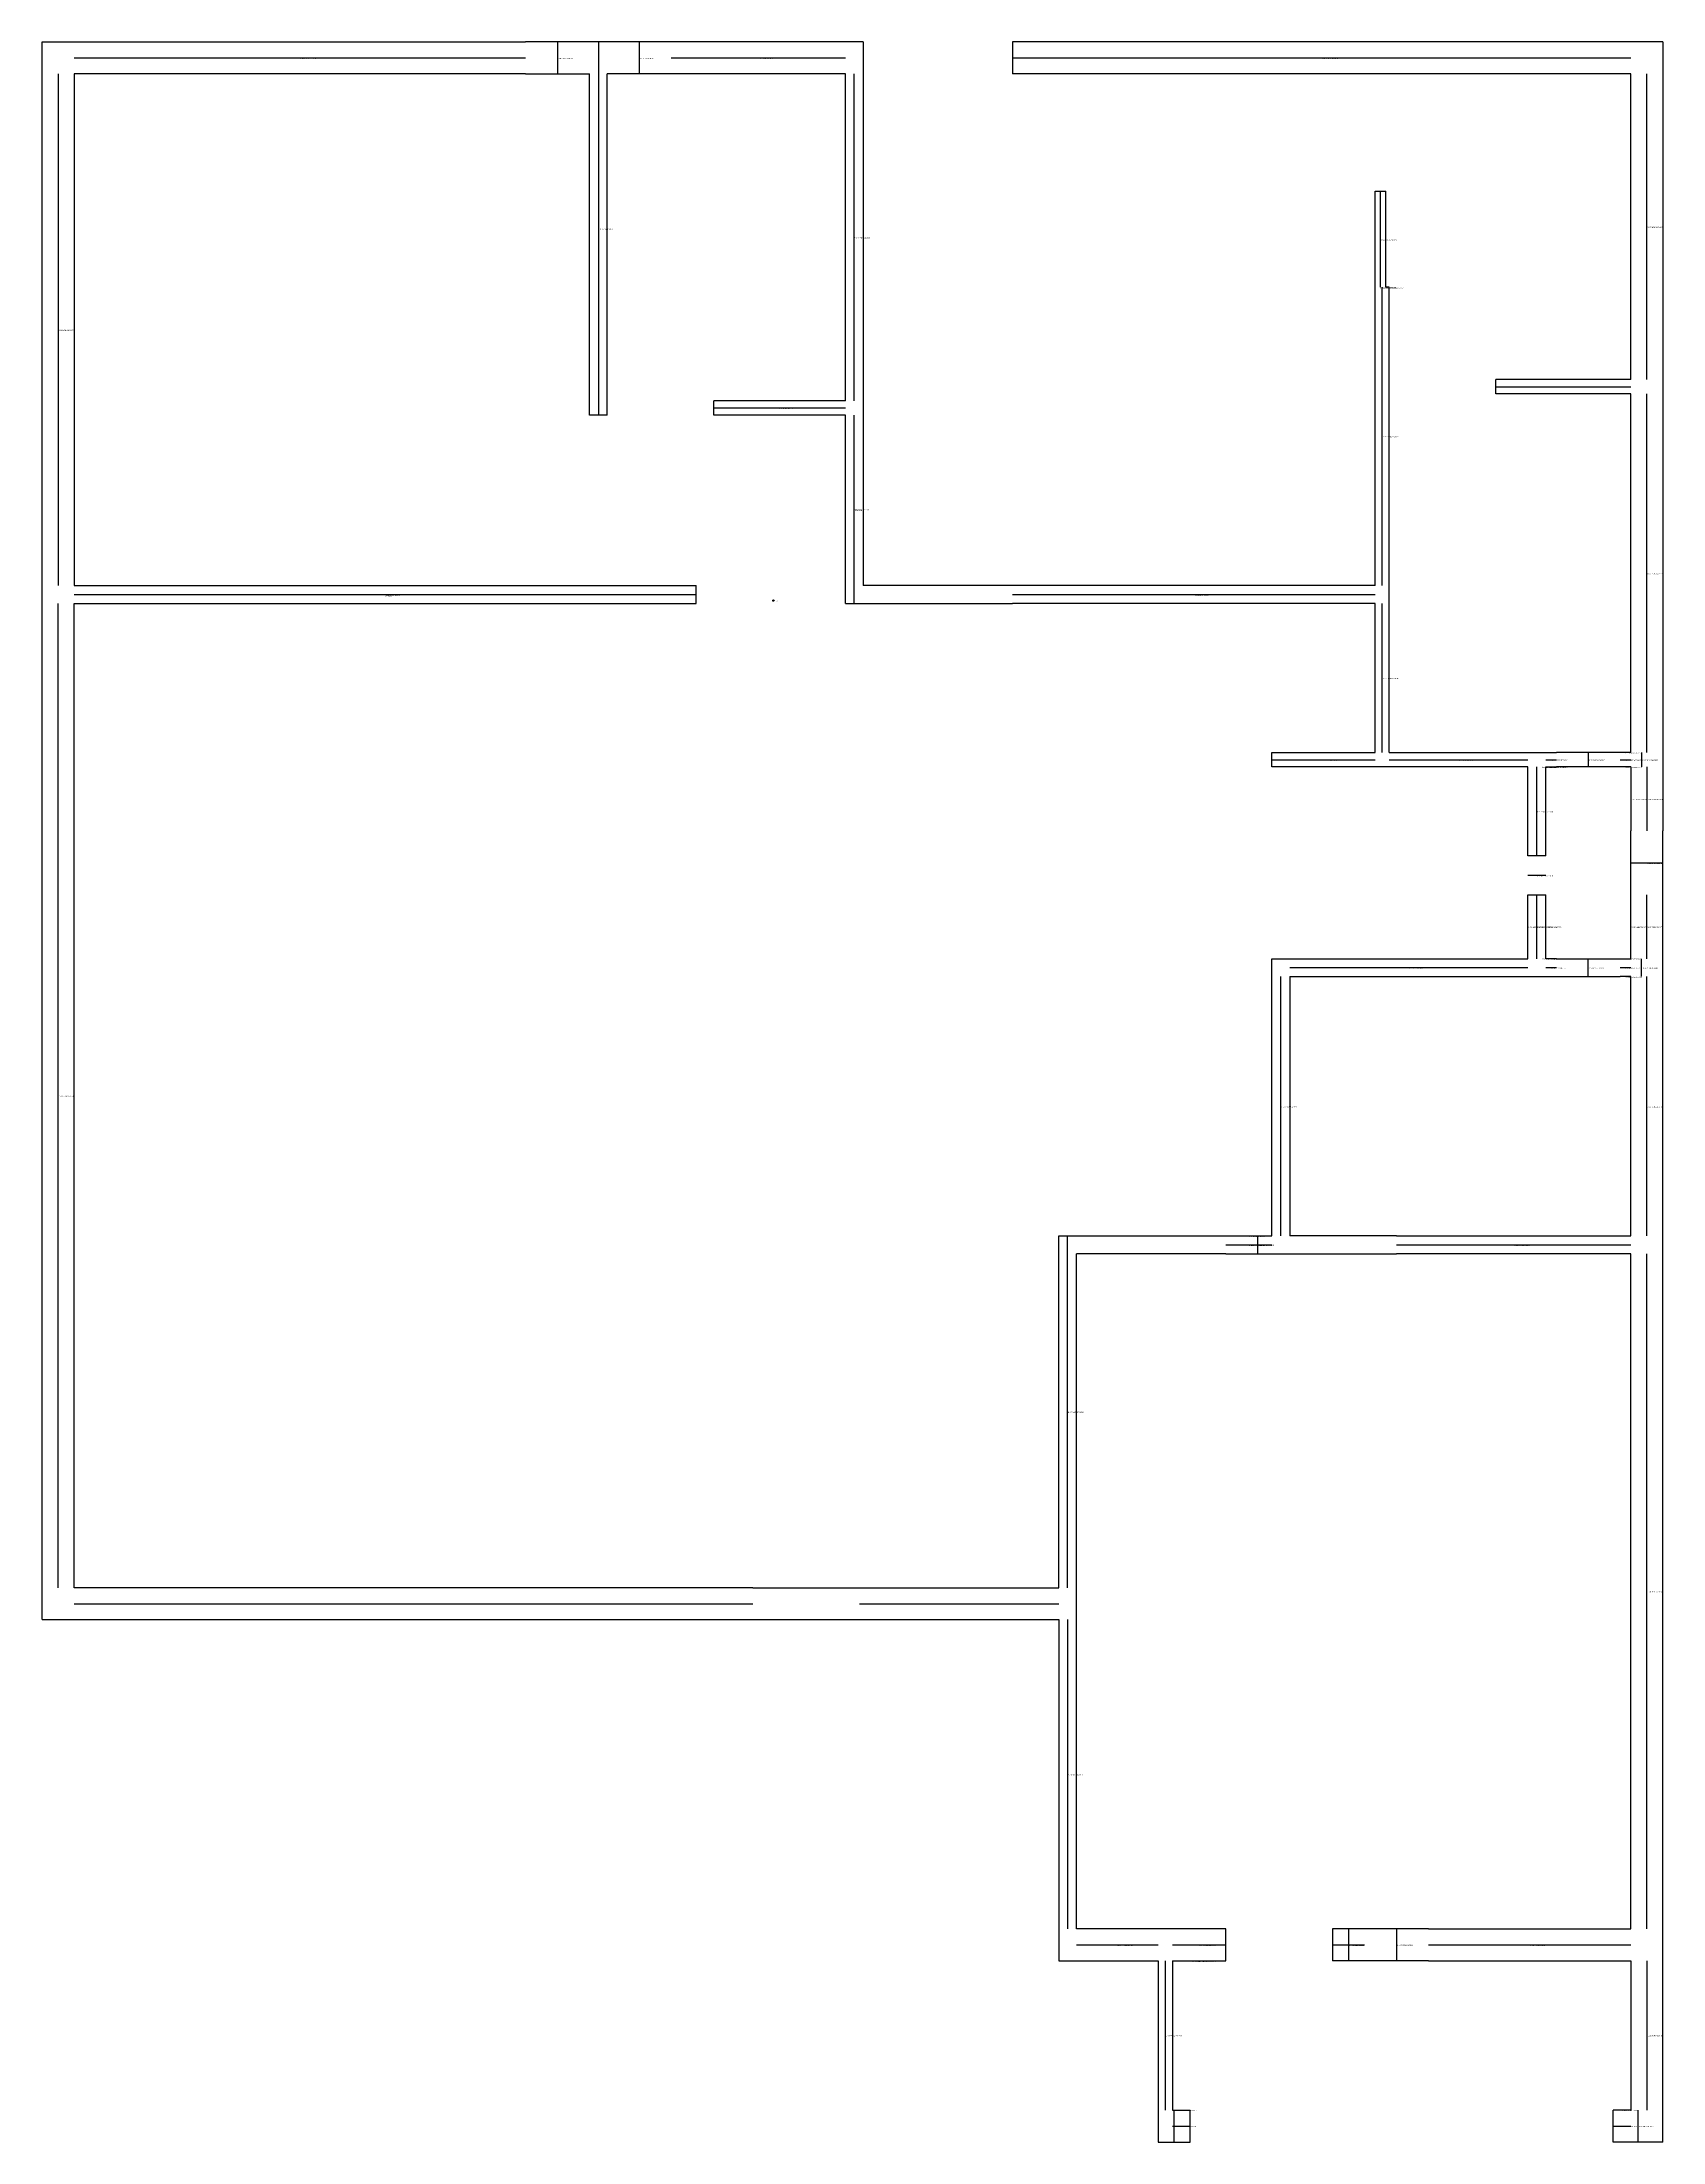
# Model space of a CAD drawing. Header units: metres. Extents: x 328 to 784, y 390 to 981.
import ezdxf

# ---------------------------------------------------------------- set-up
doc = ezdxf.new("R2010")
doc.units = ezdxf.units.M

msp = doc.modelspace()

# ---------------------------------------------------------------- linework, layer by layer
at = {"layer": 'centrelines'}
for p, q in [((337, 976.5), (464, 976.5)), ((473, 981), (473, 972)), ((484.5, 981), (484.5, 876)), ((496, 981), (496, 972)), ((505, 976.5), (554, 976.5)), ((601, 976.5), (775, 976.5)), ((332.5, 972), (332.5, 828)), ((556.5, 880), (556.5, 972)), ((779.5, 886), (779.5, 972)), ((704.5, 912), (704.5, 939)), ((704.5, 912), (704.5, 912)), ((705, 828), (705, 912)), ((705, 912), (705, 912)), ((706.5, 912), (706.5, 912)), ((737, 884), (775, 884)), ((779.5, 781), (779.5, 882)), ((517, 878), (554, 878)), ((556.5, 823), (556.5, 876)), ((332.5, 546), (332.5, 823)), ((337, 825.5), (512, 825.5)), ((601, 825.5), (703, 825.5)), ((705, 781), (705, 823)), ((763, 781), (763, 777)), ((773.5, 781), (773.5, 781)), ((778, 781), (778, 777)), ((674, 779), (703, 779)), ((707, 779), (746, 779)), ((748.5, 752), (748.5, 777)), ((750, 777), (750, 777)), ((751, 779), (754, 779)), ((752.5, 777), (752.5, 777)), ((772, 779), (775, 779)), ((773.5, 777), (773.5, 777)), ((779.5, 777), (779.5, 759)), ((775, 768), (775, 768)), ((746, 746.5), (751, 746.5)), ((775, 750), (784, 750)), ((748.5, 723), (748.5, 741)), ((779.5, 723), (779.5, 741)), ((746, 732), (746, 732)), ((751, 732), (751, 732)), ((775, 732), (775, 732)), ((750, 723), (750, 723)), ((752.5, 723), (752.5, 723)), ((763, 718), (763, 723)), ((773.5, 723), (773.5, 723)), ((778, 718), (778, 723)), ((676.5, 645), (676.5, 718)), ((679, 720.5), (746, 720.5)), ((751, 720.5), (754, 720.5)), ((772, 720.5), (775, 720.5)), ((773.5, 718), (773.5, 718)), ((779.5, 645), (779.5, 718)), ((616.5, 546), (616.5, 645)), ((667.5, 645), (667.5, 645)), ((670, 640), (670, 645)), ((661, 642.5), (674, 642.5)), ((709, 642.5), (775, 642.5)), ((779.5, 450), (779.5, 640)), ((337, 541.5), (528, 541.5)), ((558, 541.5), (614, 541.5)), ((616.5, 537), (616.5, 450)), ((695.5, 450), (695.5, 441)), ((709, 450), (709, 441)), ((619, 445.5), (642, 445.5)), ((646, 445.5), (661, 445.5)), ((691, 445.5), (700, 445.5)), ((718, 445.5), (775, 445.5)), ((644, 441), (644, 399)), ((651.5, 441), (651.5, 441)), ((653.5, 441), (653.5, 441)), ((779.5, 441), (779.5, 399)), ((646.5, 390), (646.5, 399)), ((648.5, 399), (648.5, 399)), ((772.5, 399), (772.5, 399)), ((777, 390), (777, 399)), ((646, 394.5), (651, 394.5)), ((770, 394.5), (775, 394.5))]:
    msp.add_line(p, q, dxfattribs=at)
at = {"layer": 'entity_location'}
msp.add_circle((533.76, 823.79), 0.2, dxfattribs=at)
at = {"layer": 'wall'}
for p, q in [((328, 537), (328, 981)), ((328, 981), (464, 981)), ((482, 981), (464, 981)), ((487, 981), (482, 981)), ((505, 981), (487, 981)), ((559, 981), (505, 981)), ((559, 981), (559, 828)), ((784, 981), (601, 981)), ((601, 981), (601, 972)), ((784, 981), (784, 759)), ((464, 972), (337, 972)), ((337, 972), (337, 828)), ((464, 972), (482, 972)), ((482, 876), (482, 972)), ((505, 972), (487, 972)), ((487, 876), (487, 972)), ((554, 972), (505, 972)), ((554, 880), (554, 972)), ((775, 972), (601, 972)), ((775, 886), (775, 972)), ((703, 912), (703, 939)), ((703, 939), (706, 939)), ((706, 912), (706, 939)), ((703, 828), (703, 912)), ((707, 912), (706, 912)), ((707, 781), (707, 912)), ((737, 882), (737, 886)), ((775, 886), (737, 886)), ((775, 882), (737, 882)), ((775, 781), (775, 882)), ((487, 876), (482, 876)), ((517, 876), (517, 880)), ((554, 880), (517, 880)), ((554, 876), (517, 876)), ((554, 823), (554, 876)), ((337, 828), (512, 828)), ((512, 823), (512, 828)), ((601, 828), (559, 828)), ((703, 828), (601, 828)), ((337, 546), (337, 823)), ((337, 823), (512, 823)), ((554, 823), (559, 823)), ((559, 823), (601, 823)), ((703, 823), (601, 823)), ((703, 781), (703, 823)), ((674, 777), (674, 781)), ((674, 781), (703, 781)), ((707, 781), (754, 781)), ((772, 781), (754, 781)), ((775, 781), (772, 781)), ((746, 777), (674, 777)), ((746, 752), (746, 777)), ((751, 752), (751, 777)), ((751, 777), (754, 777)), ((772, 777), (754, 777)), ((775, 777), (772, 777)), ((775, 777), (775, 759)), ((775, 741), (775, 759)), ((784, 741), (784, 759)), ((751, 752), (746, 752)), ((746, 723), (746, 741)), ((746, 741), (751, 741)), ((751, 723), (751, 741)), ((775, 723), (775, 741)), ((784, 390), (784, 741)), ((674, 645), (674, 723)), ((674, 723), (746, 723)), ((754, 723), (751, 723)), ((754, 723), (772, 723)), ((772, 723), (775, 723)), ((679, 718), (754, 718)), ((679, 718), (679, 645)), ((754, 718), (772, 718)), ((775, 718), (772, 718)), ((775, 645), (775, 718)), ((614, 546), (614, 645)), ((614, 645), (619, 645)), ((619, 645), (661, 645)), ((661, 645), (674, 645)), ((709, 645), (679, 645)), ((709, 645), (775, 645)), ((619, 450), (619, 640)), ((661, 640), (619, 640)), ((661, 640), (679, 640)), ((679, 640), (709, 640)), ((775, 640), (709, 640)), ((775, 450), (775, 640)), ((528, 546), (337, 546)), ((528, 546), (558, 546)), ((558, 546), (614, 546)), ((328, 537), (528, 537)), ((528, 537), (558, 537)), ((558, 537), (614, 537)), ((614, 537), (614, 441)), ((661, 450), (619, 450)), ((661, 441), (661, 450)), ((700, 450), (691, 450)), ((691, 450), (691, 441)), ((718, 450), (700, 450)), ((718, 450), (775, 450)), ((614, 441), (642, 441)), ((642, 441), (642, 390)), ((646, 441), (661, 441)), ((646, 441), (646, 399)), ((700, 441), (691, 441)), ((718, 441), (700, 441)), ((718, 441), (775, 441)), ((775, 441), (775, 399)), ((646, 399), (651, 399)), ((651, 390), (651, 399)), ((775, 399), (770, 399)), ((770, 390), (770, 399)), ((642, 390), (651, 390)), ((784, 390), (770, 390))]:
    msp.add_line(p, q, dxfattribs=at)

# ---------------------------------------------------------------- texts
at = {"layer": 'centrelines', "char_height": 0.3, "attachment_point": 1}
for s, insert in [('11 167.88502916245736', (400.5, 976.5)), ('9 160.17682173198048', (473, 976.5)), ('8 152.9401364755142', (496, 976.5)), ('7 152.7056640071678', (529.5, 976.5)), ('10 166.85421305307284', (688, 976.5)), ('5 71.77682281403634', (484.5, 928.5)), ('50 253.4916661061117', (779.5, 929)), ('3 60.631798918447096', (556.5, 926)), ('18 192.17860916109188', (704.5, 925.5)), ('17 192.17860916109188', (704.5, 912)), ('19 192.6229698029857', (705, 912)), ('20 193.95767715048714', (706.5, 912)), ('23 201.30326091000538', (332.5, 900)), ('24 211.9705041170936', (756, 884)), ('2 54.2056640071678', (535.5, 878)), ('13 171.29231431245753', (705, 870)), ('1 22.74067663022288', (556.5, 849.5)), ('43 245.7406766302229', (779.5, 831.5)), ('0 21.82607255591066', (424.5, 825.5)), ('4 67.26230655720595', (652, 825.5)), ('12 171.24251896782548', (705, 802)), ('41 243.5301772351519', (773.5, 781)), ('6 147.22085422500948', (688.5, 779)), ('16 178.93815852505077', (726.5, 779)), ('26 221.24588156733378', (750, 777)), ('28 221.81082958186647', (752.5, 779)), ('30 223.68994946947842', (752.5, 777)), ('35 233.20086409563285', (763, 779)), ('40 242.41524815544332', (773.5, 779)), ('42 244.26481922726236', (773.5, 777)), ('45 247.96141496986283', (778, 779)), ('25 219.78004477344166', (748.5, 764.5)), ('44 247.60870741936523', (775, 768)), ('46 250.15633118450117', (779.5, 768)), ('32 225.87722150103508', (748.5, 746.5)), ('49 252.2749850572402', (779.5, 750)), ('34 231.24079427475553', (746, 732)), ('33 230.14877855878345', (748.5, 732)), ('36 235.8383168679806', (751, 732)), ('51 258.11482751165755', (775, 732)), ('52 259.31328971569076', (779.5, 732)), ('37 238.57813897700805', (750, 723)), ('39 240.8463862732503', (752.5, 723)), ('54 260.0674723977473', (773.5, 723)), ('15 178.2261877396391', (712.5, 720.5)), ('38 240.5477736977775', (752.5, 720.5)), ('47 250.4212171324913', (763, 720.5)), ('53 259.66967448939147', (773.5, 720.5)), ('55 262.04586155724985', (773.5, 718)), ('56 264.22150989089636', (778, 720.5)), ('22 201.2608909175601', (332.5, 684.5)), ('14 177.6720076236494', (676.5, 681.5)), ('57 267.5461113132539', (779.5, 681.5)), ('29 223.28005546538995', (667.5, 645)), ('27 221.49001343717256', (667.5, 642.5)), ('31 224.78642430489154', (670, 642.5)), ('48 252.14466286023244', (742, 642.5)), ('21 197.01125387232295', (616.5, 595.5)), ('61 306.86941537684373', (779.5, 545)), ('58 282.35308027239887', (432.5, 541.5)), ('59 283.3332005556798', (586, 541.5)), ('60 298.4912238689718', (616.5, 493.5)), ('62 387.7790319197726', (630.5, 445.5)), ('63 394.59418918005883', (653.5, 445.5)), ('67 407.2864496851382', (695.5, 445.5)), ('68 409.6721067285252', (695.5, 445.5)), ('69 412.83350199098504', (709, 445.5)), ('70 420.77456145710636', (746.5, 445.5)), ('65 400.49265985974824', (651.5, 441)), ('66 401.08519457598646', (653.5, 441)), ('64 398.35224419109613', (644, 420)), ('74 454.88458296459453', (779.5, 420)), ('72 440.0177846009779', (648.5, 399)), ('75 487.2856847573586', (772.5, 399)), ('71 439.50049835993553', (646.5, 394.5)), ('73 443.724685369134', (648.5, 394.5)), ('77 490.00335122347093', (772.5, 394.5)), ('76 489.5061334233922', (777, 394.5))]:
    msp.add_mtext(s, dxfattribs=dict(at, insert=insert))
at = {"layer": 'chosen_line', "color": 3, "char_height": 0.5, "attachment_point": 1}
for insert in [(556.5, 849.5), (424.5, 825.5)]:
    msp.add_mtext('chosen', dxfattribs=dict(at, insert=insert))
at = {"layer": 'debug', "insert": (533.76, 823.79), "char_height": 0.2, "attachment_point": 1}
msp.add_mtext('533, 823', dxfattribs=at)

doc.saveas('drawing.dxf')
